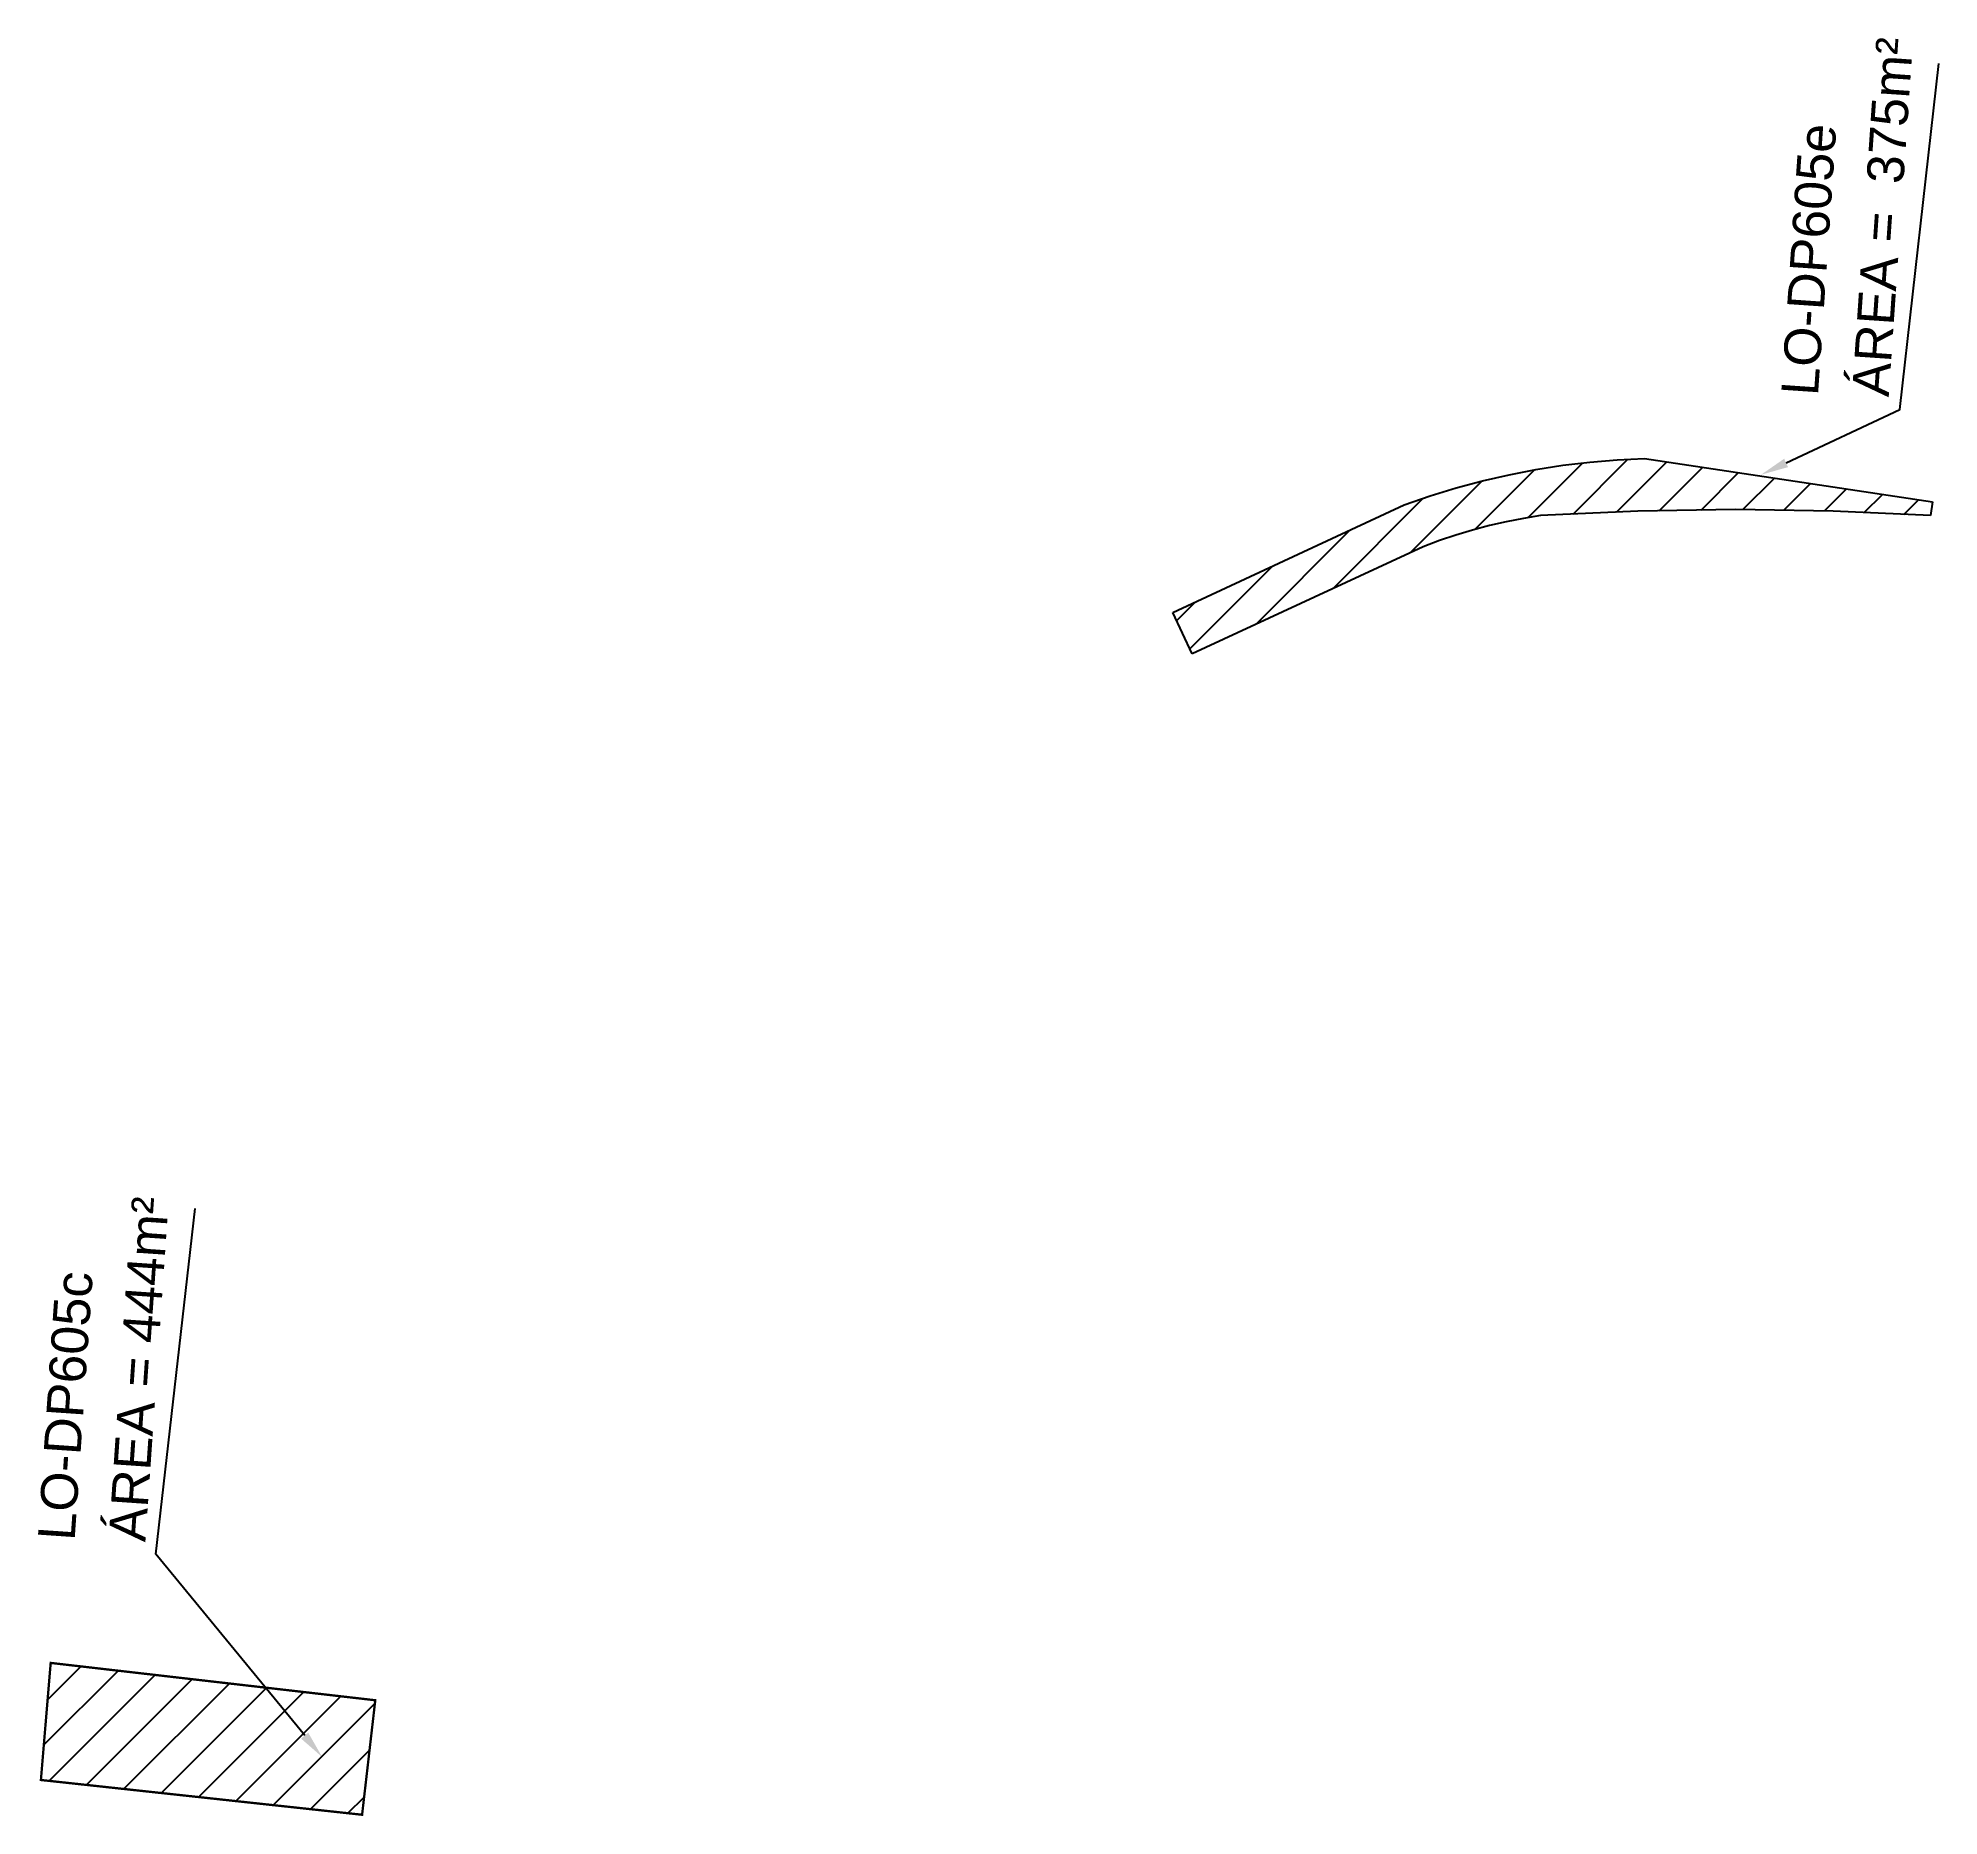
# Model space of a CAD drawing. Header units: metres. Extents: x 287051 to 328239, y 7396995 to 7466021.
# Drawn here: x 300334.3 to 300540.6, y 7445804.8 to 7445997.7 of the extents above; entities that cross this region are included whole.
import ezdxf

# ---------------------------------------------------------------- set-up
doc = ezdxf.new("R2010")
doc.units = ezdxf.units.M
doc.header["$LTSCALE"] = 10
doc.layers.add('DESAPROPRIAÇÃO', color=160, linetype='Continuous')
doc.layers.add('U-HZ-TEXTO-DESAP', color=2, linetype='Continuous')
doc.styles.add('ARIAL', font='arial.ttf')

msp = doc.modelspace()

# ---------------------------------------------------------------- texts
at = {"layer": 'U-HZ-TEXTO-DESAP', "style": 'ARIAL'}
for s, p in [('ÁREA =  375m²', (300535.12, 7445958.66, 5)), ('LO-DP605e', (300527.44, 7445958.77, 5)), ('ÁREA = 444m²', (300345.96, 7445834.45, 5)), ('LO-DP605c', (300338.28, 7445834.57, 5))]:
    msp.add_text(s, height=4, rotation=86.0907, dxfattribs=at).set_placement(p)

# ---------------------------------------------------------------- hatches: boundary and pattern name
at = {"layer": 'DESAPROPRIAÇÃO', "transparency": 33554687}
h = msp.add_hatch(dxfattribs=at)
h.set_pattern_fill('ANSI31', color=256)
h.paths.add_polyline_path([(300334.63, 7445808.68), (300335.69, 7445821.38), (300370.91, 7445817.33), (300369.48, 7445804.91)])

# ---------------------------------------------------------------- linework, layer by layer
at = {"layer": 'DESAPROPRIAÇÃO', "linetype": 'Continuous', "transparency": 33554687}
for p, q in [((300490.22, 7445944.34), (300496.68, 7445950.8)), ((300495.99, 7445945.63), (300501.92, 7445951.56)), ((300500.87, 7445946.01), (300506.82, 7445951.96)), ((300505.58, 7445946.23), (300511.04, 7445951.69)), ((300510.21, 7445946.37), (300514.94, 7445951.1)), ((300483.2, 7445941.82), (300490.98, 7445949.59)), ((300514.77, 7445946.44), (300518.84, 7445950.51)), ((300519.31, 7445946.49), (300522.74, 7445949.92)), ((300523.73, 7445946.42), (300526.64, 7445949.33)), ((300528.15, 7445946.35), (300530.54, 7445948.74)), ((300474.84, 7445937.94), (300484.62, 7445947.72)), ((300532.47, 7445946.18), (300534.44, 7445948.15)), ((300536.76, 7445945.98), (300538.34, 7445947.56)), ((300466.48, 7445934.07), (300476.69, 7445944.29)), ((300459.3, 7445931.38), (300468.3, 7445940.39)), ((300457.86, 7445934.44), (300459.91, 7445936.49))]:
    msp.add_line(p, q, dxfattribs=at)
at = {"layer": 'DESAPROPRIAÇÃO', "transparency": 33554687}
for p, q in [((300493.94, 7445950.27), (300496.84, 7445950.84)), ((300496.84, 7445950.84), (300499.77, 7445951.3)), ((300499.77, 7445951.3), (300502.71, 7445951.65)), ((300502.71, 7445951.65), (300505.66, 7445951.9)), ((300505.66, 7445951.9), (300508.62, 7445952.05)), ((300508.62, 7445952.05), (300539.88, 7445947.33)), ((300485.36, 7445947.98), (300488.19, 7445948.84)), ((300488.19, 7445948.84), (300491.05, 7445949.61)), ((300491.05, 7445949.61), (300493.94, 7445950.27)), ((300457.44, 7445935.34), (300482.56, 7445947.01)), ((300482.56, 7445947.01), (300485.36, 7445947.98)), ((300539.88, 7445947.33), (300539.66, 7445945.85)), ((300539.88, 7445947.33), (300539.88, 7445947.33)), ((300491.79, 7445944.76), (300489.97, 7445944.27)), ((300493.63, 7445945.18), (300491.79, 7445944.76)), ((300495.48, 7445945.54), (300493.63, 7445945.18)), ((300497.34, 7445945.84), (300495.48, 7445945.54)), ((300507.92, 7445946.34), (300497.34, 7445945.84)), ((300518.5, 7445946.5), (300507.92, 7445946.34)), ((300529.08, 7445946.34), (300518.5, 7445946.5)), ((300539.66, 7445945.85), (300529.08, 7445946.34)), ((300486.38, 7445943.13), (300484.61, 7445942.47)), ((300488.16, 7445943.73), (300486.38, 7445943.13)), ((300489.97, 7445944.27), (300488.16, 7445943.73)), ((300484.61, 7445942.47), (300459.54, 7445930.86)), ((300459.54, 7445930.86), (300457.44, 7445935.34))]:
    msp.add_line(p, q, dxfattribs=at)
at = {"layer": 'DESAPROPRIAÇÃO', "transparency": 33554687, "const_width": 0.25, "flags": 128}
msp.add_lwpolyline([(300334.63, 7445808.68), (300335.69, 7445821.38), (300370.91, 7445817.33), (300369.48, 7445804.91)], close=True, dxfattribs=at)
at = {"layer": 'U-HZ-TEXTO-DESAP', "color": 2, "linetype": 'Continuous', "lineweight": -3}
for points in [[(300523.99, 7445951.56), (300536.34, 7445957.36), (300540.58, 7445994.87)], [(300363.25, 7445813.49), (300347.11, 7445833.16), (300351.35, 7445870.66)]]:
    msp.add_lwpolyline(points, dxfattribs=at)
for points in [[(300524.2, 7445951.1), (300521.28, 7445950.28), (300523.78, 7445952.01)], [(300363.64, 7445813.81), (300365.15, 7445811.17), (300362.86, 7445813.17)]]:
    msp.add_solid(points, dxfattribs=at)

msp.set_redraw_order([(e.dxf.handle, doc.entitydb.next_handle()) for e in msp.query("TEXT MTEXT ATTDEF DIMENSION ARC_DIMENSION")])  # texts and dimensions are drawn at this point

doc.saveas('drawing.dxf')
